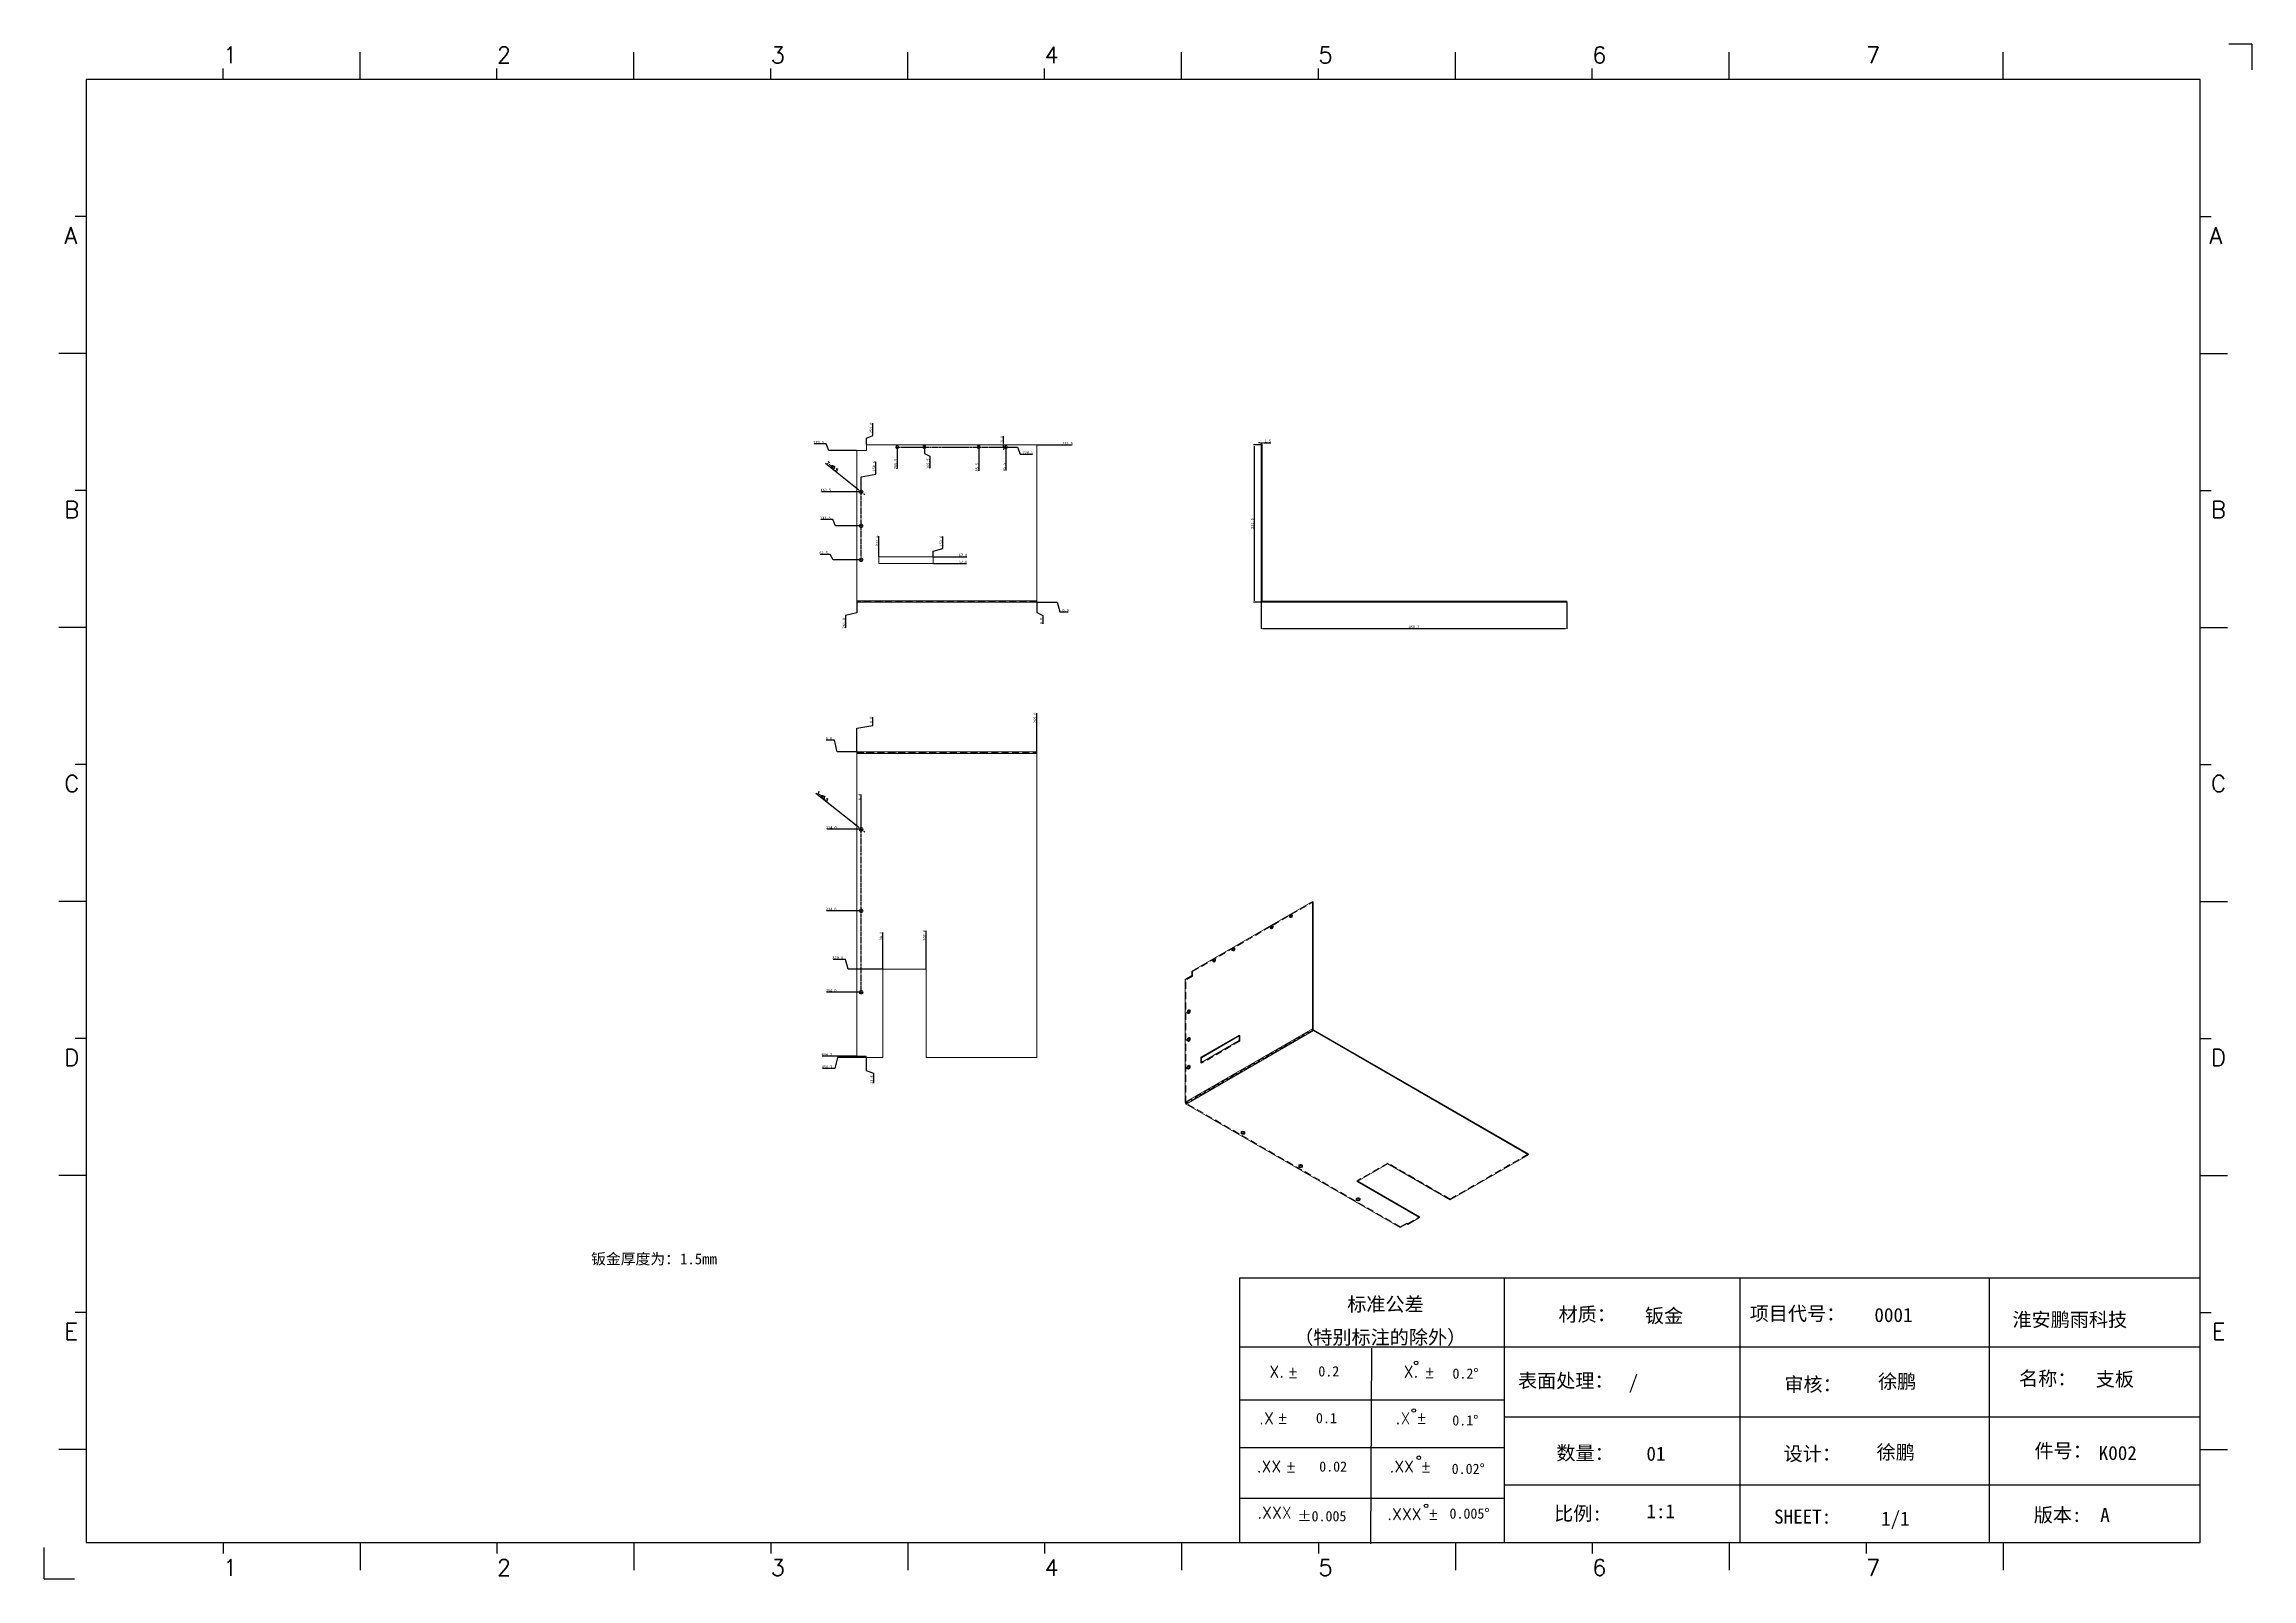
# Model space of a CAD drawing. Extents: x 83 to 30050, y -7164 to 695.
# Drawn here: x 4656 to 7908, y -6889 to -4629 of the extents above; entities that cross this region are included whole.
import ezdxf
from ezdxf.enums import TextEntityAlignment as Align

# ---------------------------------------------------------------- set-up
doc = ezdxf.new("R2010")
doc.units = 0
doc.header["$LTSCALE"] = 8
doc.header["$MEASUREMENT"] = 0
doc.header["$PDSIZE"] = 5
doc.linetypes.add('CENTER', pattern=[2, 1.25, -0.25, 0.25, -0.25])
doc.linetypes.add('HIDDEN', pattern=[1.905, 1.27, -0.635])
doc.layers.get('0').update_dxf_attribs({"linetype": 'CONTINUOUS'})
doc.layers.get('Defpoints').update_dxf_attribs({"linetype": 'CONTINUOUS'})
doc.layers.add('41', color=3, linetype='CONTINUOUS')
doc.layers.add('dim', color=82, linetype='CONTINUOUS', lineweight=9)
doc.styles.add('SIMPLEX', font='SIMPLEX')
doc.styles.get("Standard").update_dxf_attribs({"font": '', "height": 4})
doc.styles.get('Standard').set_extended_font_data('SimSun')
doc.dimstyles.new('ISO-25', dxfattribs={"dimtxt": 6, "dimasz": 2.5, "dimexe": 1.25, "dimexo": 0.625, "dimtad": 1, "dimdec": 1, "dimzin": 1, "dimdsep": 46, "dimtxsty": 'Standard', "dimcen": 2.5, "dimadec": 0, "dimazin": 0, "dimtm": 1e-09, "dimtfac": 1, "dimtdec": 1, "dimtmove": 0, "dimatfit": 3, "dimfxl": 1, "dimtolj": 1, "dimtzin": 0, "dimarcsym": 0})

msp = doc.modelspace()

# ---------------------------------------------------------------- texts
at = {"layer": '41', "linetype": 'Continuous', "insert": (5461.55, -6410.085), "char_height": 16, "width": 209.93698, "attachment_point": 1}
msp.add_mtext('钣金厚度为：1.5mm', dxfattribs=at)

# ---------------------------------------------------------------- blocks, each defined once
blk = doc.blocks.new('A$C0BB32EA6')
at = {"layer": '41'}
for p, q in [((90.21, 427.84), (90.21, 435.66)), ((168.4, 427.84), (168.4, 435.66)), ((168.4, 427.84), (168.4, 435.66)), ((168.4, 427.84), (168.4, 435.66)), ((246.58, 427.84), (246.58, 435.66)), ((246.58, 427.84), (246.58, 435.66)), ((324.77, 427.84), (324.77, 435.66)), ((402.96, 427.84), (402.96, 435.66)), ((481.15, 427.84), (481.15, 435.66)), ((559.34, 427.84), (559.34, 435.66)), ((51.11, 427.84), (51.11, 430.97)), ((129.3, 427.84), (129.3, 430.97)), ((129.3, 427.84), (129.3, 430.97)), ((129.3, 427.84), (129.3, 430.97)), ((207.49, 427.84), (207.49, 430.97)), ((207.49, 427.84), (207.49, 430.97)), ((285.68, 427.84), (285.68, 430.97)), ((363.87, 427.84), (363.87, 430.97)), ((442.06, 427.84), (442.06, 430.97)), ((615.63, 427.84), (12.02, 427.84)), ((12.02, 427.84), (12.02, 10.32)), ((615.63, 10.32), (615.63, 427.84)), ((12.02, 388.75), (8.89, 388.75)), ((615.63, 388.75), (618.76, 388.75)), ((12.02, 349.66), (4.2, 349.66)), ((615.63, 349.66), (623.45, 349.66)), ((12.02, 310.56), (8.89, 310.56)), ((615.63, 310.56), (618.76, 310.56)), ((12.02, 271.47), (4.2, 271.47)), ((615.63, 271.47), (623.45, 271.47)), ((12.02, 232.37), (8.89, 232.37)), ((615.63, 232.37), (618.76, 232.37)), ((12.02, 193.28), (4.2, 193.28)), ((615.63, 193.28), (623.45, 193.28)), ((12.02, 154.18), (8.89, 154.18)), ((615.63, 154.18), (618.76, 154.18)), ((12.02, 115.09), (4.2, 115.09)), ((615.63, 115.09), (623.45, 115.09)), ((341.34, 85.85), (615.63, 85.85)), ((341.34, 85.85), (341.34, 10.32)), ((416.87, 85.85), (416.87, 10.32)), ((484.16, 85.85), (484.16, 10.32)), ((555.4, 85.7), (555.4, 10.17)), ((12.02, 76), (8.89, 76)), ((615.63, 76), (618.76, 76)), ((615.63, 66.14), (341.34, 66.14)), ((378.86, 10.02), (379.1, 65.84)), ((341.34, 51.12), (416.87, 51.12)), ((615.63, 46.17), (416.87, 46.17)), ((12.02, 36.9), (4.2, 36.9)), ((341.34, 37.5), (401.12, 37.5)), ((341.34, 37.5), (416.87, 37.5)), ((615.63, 36.9), (623.45, 36.9)), ((615.63, 26.74), (416.87, 26.74)), ((341.34, 23.05), (401.87, 23.05)), ((341.34, 23.05), (401.87, 23.05)), ((341.34, 23.05), (401.87, 23.05)), ((341.34, 23.05), (401.87, 23.05)), ((341.34, 23.05), (401.87, 23.05)), ((341.34, 23.05), (416.87, 23.05)), ((12.02, 10.32), (615.63, 10.32)), ((51.11, 10.32), (51.11, 7.19)), ((90.21, 10.32), (90.21, 2.5)), ((129.3, 10.32), (129.3, 7.19)), ((168.4, 10.32), (168.4, 2.5)), ((207.49, 10.32), (207.49, 7.19)), ((246.58, 10.32), (246.58, 2.5)), ((285.68, 10.32), (285.68, 7.19)), ((324.77, 10.32), (324.77, 2.5)), ((326.34, 10.32), (401.87, 10.32)), ((363.87, 10.32), (363.87, 7.19)), ((402.96, 10.32), (402.96, 2.5)), ((442.06, 10.32), (442.06, 7.19)), ((481.15, 10.32), (481.15, 2.5)), ((520.24, 10.32), (520.24, 7.19)), ((559.34, 10.32), (559.34, 2.5))]:
    blk.add_line(p, q, dxfattribs=at)
at = {"layer": '41', "linetype": 'Continuous'}
for p, q in [((630.37, 437.94), (623.79, 437.94)), ((630.37, 437.94), (630.37, 430.59)), ((0, 0), (0, 8.98)), ((0, 0), (8.64, 0))]:
    blk.add_line(p, q, dxfattribs=at)
at = {"layer": '41'}
for centre in [(391.73, 61.61), (391.07, 48.04), (392.49, 34.54), (394.6, 20.83)]:
    blk.add_circle(centre, 0.516, dxfattribs=at)
at = {"layer": '41', "style": 'SIMPLEX'}
for s, height, p in [('1', 4.69, (51.11, 432.54)), ('2', 4.69, (129.3, 432.54)), ('3', 4.69, (207.49, 432.54)), ('4', 4.69, (285.68, 432.54)), ('5', 4.69, (363.87, 432.54)), ('6', 4.69, (442.06, 432.54)), ('7', 4.69, (520.24, 432.54)), ('A', 4.75, (5.76, 380.93)), ('A', 4.75, (618.27, 380.93)), ('B', 4.75, (5.76, 302.74)), ('B', 4.75, (618.72, 302.74)), ('C', 4.75, (5.76, 224.55)), ('C', 4.75, (618.72, 224.55)), ('D', 4.75, (5.76, 146.37)), ('D', 4.75, (618.72, 146.37)), ('E', 4.75, (5.76, 68.18)), ('E', 4.75, (618.95, 68.18)), ('X.', 3.284, (349.84, 57.49)), ('%%p', 3.284, (355.04, 57.36)), ('X.', 3.284, (388.21, 57.49)), ('%%p', 3.284, (394.07, 57.36)), ('.X', 3.284, (346.89, 44.16)), ('%%p', 3.284, (352.09, 44.33)), ('.X', 3.284, (385.9, 44.16)), ('%%p', 3.284, (391.76, 44.33)), ('.XX', 3.284, (346.2, 30.42)), ('%%p', 3.284, (354.44, 30.46)), ('.XX', 3.284, (384.11, 30.42)), ('%%p', 3.284, (393.01, 30.46)), ('.XXX', 3.284, (383.48, 16.83)), ('%%p', 3.284, (395.11, 16.95)), ('1', 4.69, (51.11, 0.87)), ('2', 4.69, (129.3, 0.87)), ('3', 4.69, (207.49, 0.87)), ('4', 4.69, (285.68, 0.87)), ('5', 4.69, (363.87, 0.87)), ('6', 4.69, (442.06, 0.87)), ('7', 4.69, (520.24, 0.87))]:
    blk.add_text(s, height=height, dxfattribs=at).set_placement(p)
at = {"layer": '41', "linetype": 'Continuous'}
for s, p in [('标准公差', (372.08, 76.36)), ('材质：', (432.42, 73.5)), ('项目代号：', (486.99, 73.71)), ('淮安鹏雨科技', (562.04, 71.96)), ('（特别标注的除外）', (356.94, 66.94)), ('表面处理：', (420.83, 54.55)), ('审核：', (496.9, 53.5)), ('名称：', (563.9, 55.18)), ('数量：', (431.79, 33.91)), ('设计：', (496.69, 33.7)), ('件号：', (568.32, 34.55)), ('比例:', (431.16, 16.65)), ('SHEET:', (493.95, 15.75)), ('1/1', (524.5, 15.18)), ('版本:', (568.11, 16.23))]:
    blk.add_text(s, height=4, dxfattribs=at).set_placement(p)
at = {"layer": '41'}
for s, p in [('0.2', (363.82, 57.75)), ('0.2%%D', (402.12, 57.11)), ('0.1', (363.14, 44.41)), ('0.1%%D', (402.07, 43.76)), ('0.02', (364.07, 30.58)), ('0.02%%D', (401.9, 29.93)), ('0.005%%D', (401.27, 17.16))]:
    blk.add_text(s, height=2.929, dxfattribs=at).set_placement(p)
at = {"layer": '41', "style": 'SIMPLEX'}
blk.add_text('.XXX', height=3.284, dxfattribs=at).set_placement((351.31, 18.87), align=Align.MIDDLE_CENTER)
at = {"layer": '41'}
blk.add_text('%%P0.005', height=2.929, dxfattribs=at).set_placement((364.87, 17.89), align=Align.MIDDLE_CENTER)
at = {"layer": '41', "linetype": 'Continuous'}
for tag, p in [('材质', (457.07, 73.08)), ('代号', (522.6, 73.29)), ('表面处理', (452.44, 54.13)), ('审核', (523.65, 54.34)), ('名称', (585.81, 54.97)), ('数量', (457.5, 33.7)), ('设计', (523.23, 34.13)), ('件号', (586.65, 33.91)), ('比例', (457.5, 17.28)), ('版本', (587.08, 16.23))]:
    blk.add_attdef(tag, p, '', height=4, dxfattribs=at)
blk = doc.blocks.new('*D1442')
at = {"layer": 'Defpoints', "color": 0}
for p in [(6069.2, -5219.6), (6069.2, -5219.6), (6072.6, -5222.6)]:
    blk.add_point(p, dxfattribs=at)
at = {"layer": 'dim', "color": 0, "lineweight": -2}
for p, q in [((6072.1, -5222.6), (6068.7, -5222.6)), ((6069.2, -5217.6), (6069.2, -5206.7)), ((6069.2, -5222.6), (6069.2, -5219.6)), ((6069.2, -5224.6), (6069.2, -5226.6))]:
    blk.add_line(p, q, dxfattribs=at)
at = {"layer": 'dim', "color": 0}
for points in [[(6068.9, -5217.6), (6069.5, -5217.6), (6069.2, -5219.6)], [(6068.9, -5224.6), (6069.5, -5224.6), (6069.2, -5222.6)]]:
    blk.add_solid(points, dxfattribs=at)
at = {"layer": 'dim', "color": 0, "insert": (6066.7, -5211.2), "char_height": 4, "attachment_point": 5, "rotation": 90}
blk.add_mtext('\\A1;3.0', dxfattribs=at)
blk = doc.blocks.new('*D1446')
at = {"layer": 'Defpoints', "color": 0}
for p in [(6118.1, -5451.1), (6118.1, -5451.1), (6156.1, -5465.5)]:
    blk.add_point(p, dxfattribs=at)
at = {"layer": 'dim', "color": 0, "lineweight": -2}
for p, q in [((6118.6, -5451.1), (6148.1, -5451.1)), ((6148.1, -5451.1), (6152.1, -5465.5)), ((6152.1, -5465.5), (6164.6, -5465.5))]:
    blk.add_line(p, q, dxfattribs=at)
at = {"layer": 'dim', "color": 0, "insert": (6160.6, -5463), "char_height": 4, "attachment_point": 5}
blk.add_mtext('\\A1;0.0', dxfattribs=at)
blk = doc.blocks.new('*D1447')
at = {"layer": 'Defpoints', "color": 0}
for p in [(5965.5, -5394.2), (6003.6, -5394.2), (6118.1, -5451.1)]:
    blk.add_point(p, dxfattribs=at)
at = {"layer": 'dim', "color": 0, "lineweight": -2}
blk.add_line((5966, -5394.2), (6014.8, -5394.2), dxfattribs=at)
at = {"layer": 'dim', "color": 0, "insert": (6009.5, -5391.7), "char_height": 4, "attachment_point": 5}
blk.add_mtext('\\A1;57.0', dxfattribs=at)
blk = doc.blocks.new('*D1448')
at = {"layer": 'Defpoints', "color": 0}
for p in [(5965.5, -5384.2), (6003.6, -5384.2), (6118.1, -5451.1)]:
    blk.add_point(p, dxfattribs=at)
at = {"layer": 'dim', "color": 0, "lineweight": -2}
blk.add_line((5966, -5384.2), (6014.9, -5384.2), dxfattribs=at)
at = {"layer": 'dim', "color": 0, "insert": (6009.5, -5381.7), "char_height": 4, "attachment_point": 5}
blk.add_mtext('\\A1;67.0', dxfattribs=at)
blk = doc.blocks.new('*D1449')
at = {"layer": 'Defpoints', "color": 0}
for p in [(5810, -5380.8), (5859.5, -5388.6), (6118.1, -5451.1)]:
    blk.add_point(p, dxfattribs=at)
at = {"layer": 'dim', "color": 0, "lineweight": -2}
for p, q in [((5814, -5380.8), (5798.8, -5380.8)), ((5818, -5388.6), (5814, -5380.8)), ((5859, -5388.6), (5818, -5388.6))]:
    blk.add_line(p, q, dxfattribs=at)
at = {"layer": 'dim', "color": 0, "insert": (5804.1, -5378.3), "char_height": 4, "attachment_point": 5}
blk.add_mtext('\\A1;62.5', dxfattribs=at)
blk = doc.blocks.new('*D1450')
at = {"layer": 'Defpoints', "color": 0}
for p in [(5813.8, -5329.4), (5859.5, -5338.6), (6118.1, -5451.1)]:
    blk.add_point(p, dxfattribs=at)
at = {"layer": 'dim', "color": 0, "lineweight": -2}
for p, q in [((5817.8, -5329.4), (5800.1, -5329.4)), ((5821.8, -5338.6), (5817.8, -5329.4)), ((5859, -5338.6), (5821.8, -5338.6))]:
    blk.add_line(p, q, dxfattribs=at)
at = {"layer": 'dim', "color": 0, "insert": (5806.7, -5326.9), "char_height": 4, "attachment_point": 5}
blk.add_mtext('\\A1;112.5', dxfattribs=at)
blk = doc.blocks.new('*D1451')
at = {"layer": 'Defpoints', "color": 0}
for p in [(5814.5, -5288.5), (5859.5, -5288.6), (6118.1, -5451.1)]:
    blk.add_point(p, dxfattribs=at)
at = {"layer": 'dim', "color": 0, "lineweight": -2}
for p, q in [((5818.5, -5288.5), (5800.8, -5288.5)), ((5822.5, -5288.6), (5818.5, -5288.5)), ((5859, -5288.6), (5822.5, -5288.6))]:
    blk.add_line(p, q, dxfattribs=at)
at = {"layer": 'dim', "color": 0, "insert": (5807.4, -5286), "char_height": 4, "attachment_point": 5}
blk.add_mtext('\\A1;162.5', dxfattribs=at)
blk = doc.blocks.new('*D1452')
at = {"layer": 'Defpoints', "color": 0}
for p in [(6072.6, -5222.6), (6097.8, -5233.2), (6118.1, -5451.1)]:
    blk.add_point(p, dxfattribs=at)
at = {"layer": 'dim', "color": 0, "lineweight": -2}
for p, q in [((6073.1, -5222.6), (6089.8, -5222.6)), ((6089.8, -5222.6), (6093.8, -5233.2)), ((6093.8, -5233.2), (6111.9, -5233.2))]:
    blk.add_line(p, q, dxfattribs=at)
at = {"layer": 'dim', "color": 0, "insert": (6105.1, -5230.7), "char_height": 4, "attachment_point": 5}
blk.add_mtext('\\A1;228.5', dxfattribs=at)
blk = doc.blocks.new('*D1453')
at = {"layer": 'Defpoints', "color": 0}
for p in [(6118.1, -5219.6), (6156.1, -5219.6), (6118.1, -5451.1)]:
    blk.add_point(p, dxfattribs=at)
at = {"layer": 'dim', "color": 0, "lineweight": -2}
blk.add_line((6118.6, -5219.6), (6170.2, -5219.6), dxfattribs=at)
at = {"layer": 'dim', "color": 0, "insert": (6163.4, -5217.1), "char_height": 4, "attachment_point": 5}
blk.add_mtext('\\A1;231.5', dxfattribs=at)
blk = doc.blocks.new('*D1454')
at = {"layer": 'Defpoints', "color": 0}
for p in [(5804, -5218.1), (5853.1, -5227.6), (6118.1, -5451.1)]:
    blk.add_point(p, dxfattribs=at)
at = {"layer": 'dim', "color": 0, "lineweight": -2}
for p, q in [((5808, -5218.1), (5790, -5218.1)), ((5812, -5227.6), (5808, -5218.1)), ((5852.6, -5227.6), (5812, -5227.6))]:
    blk.add_line(p, q, dxfattribs=at)
at = {"layer": 'dim', "color": 0, "insert": (5796.8, -5215.6), "char_height": 4, "attachment_point": 5}
blk.add_mtext('\\A1;223.5', dxfattribs=at)
blk = doc.blocks.new('*D1455')
at = {"layer": 'Defpoints', "color": 0}
for p in [(6118.1, -5451.1), (6118.1, -5451.1), (6127.2, -5474.5)]:
    blk.add_point(p, dxfattribs=at)
at = {"layer": 'dim', "color": 0, "lineweight": -2}
for p, q in [((6118.1, -5451.6), (6118.1, -5466.5)), ((6118.1, -5466.5), (6127.2, -5470.5)), ((6127.2, -5470.5), (6127.2, -5483))]:
    blk.add_line(p, q, dxfattribs=at)
at = {"layer": 'dim', "color": 0, "insert": (6124.7, -5479), "char_height": 4, "attachment_point": 5, "rotation": 90}
blk.add_mtext('\\A1;0.0', dxfattribs=at)
blk = doc.blocks.new('*D1456')
at = {"layer": 'Defpoints', "color": 0}
for p in [(6072.6, -5222.6), (6072.6, -5246), (6118.1, -5451.1)]:
    blk.add_point(p, dxfattribs=at)
at = {"layer": 'dim', "color": 0, "lineweight": -2}
blk.add_line((6072.6, -5223.1), (6072.6, -5257.4), dxfattribs=at)
at = {"layer": 'dim', "color": 0, "insert": (6070.1, -5251.9), "char_height": 4, "attachment_point": 5, "rotation": 90}
blk.add_mtext('\\A1;45.5', dxfattribs=at)
blk = doc.blocks.new('*D1457')
at = {"layer": 'Defpoints', "color": 0}
for p in [(6032.6, -5223.1), (6032.6, -5246.5), (6118.1, -5451.1)]:
    blk.add_point(p, dxfattribs=at)
at = {"layer": 'dim', "color": 0, "lineweight": -2}
blk.add_line((6032.6, -5223.6), (6032.6, -5257.8), dxfattribs=at)
at = {"layer": 'dim', "color": 0, "insert": (6030.1, -5252.4), "char_height": 4, "attachment_point": 5, "rotation": 90}
blk.add_mtext('\\A1;85.5', dxfattribs=at)
blk = doc.blocks.new('*D1458')
at = {"layer": 'Defpoints', "color": 0}
for p in [(5952.6, -5222.6), (5960.4, -5240.2), (6118.1, -5451.1)]:
    blk.add_point(p, dxfattribs=at)
at = {"layer": 'dim', "color": 0, "lineweight": -2}
for p, q in [((5952.6, -5223.1), (5952.6, -5232.2)), ((5952.6, -5232.2), (5960.4, -5236.2)), ((5960.4, -5236.2), (5960.4, -5253.9))]:
    blk.add_line(p, q, dxfattribs=at)
at = {"layer": 'dim', "color": 0, "insert": (5957.9, -5247.3), "char_height": 4, "attachment_point": 5, "rotation": 90}
blk.add_mtext('\\A1;165.5', dxfattribs=at)
blk = doc.blocks.new('*D1459')
at = {"layer": 'Defpoints', "color": 0}
for p in [(5912.6, -5222.6), (5912.6, -5240.2), (6118.1, -5451.1)]:
    blk.add_point(p, dxfattribs=at)
at = {"layer": 'dim', "color": 0, "lineweight": -2}
blk.add_line((5912.6, -5223.1), (5912.6, -5254.2), dxfattribs=at)
at = {"layer": 'dim', "color": 0, "insert": (5910.1, -5247.5), "char_height": 4, "attachment_point": 5, "rotation": 90}
blk.add_mtext('\\A1;205.5', dxfattribs=at)
blk = doc.blocks.new('*D1460')
at = {"layer": 'Defpoints', "color": 0}
for p in [(5876.6, -5201.7), (5867.1, -5219.6), (6118.1, -5451.1)]:
    blk.add_point(p, dxfattribs=at)
at = {"layer": 'dim', "color": 0, "lineweight": -2}
for p, q in [((5876.6, -5205.7), (5876.6, -5187.6)), ((5867.1, -5209.7), (5876.6, -5205.7)), ((5867.1, -5219.1), (5867.1, -5209.7))]:
    blk.add_line(p, q, dxfattribs=at)
at = {"layer": 'dim', "color": 0, "insert": (5874.1, -5194.4), "char_height": 4, "attachment_point": 5, "rotation": 90}
blk.add_mtext('\\A1;251.0', dxfattribs=at)
blk = doc.blocks.new('*D1461')
at = {"layer": 'Defpoints', "color": 0}
for p in [(5853.1, -5451.1), (6118.1, -5451.1), (5836.4, -5474.7)]:
    blk.add_point(p, dxfattribs=at)
at = {"layer": 'dim', "color": 0, "lineweight": -2}
for p, q in [((5853.1, -5451.6), (5853.1, -5466.7)), ((5853.1, -5466.7), (5836.4, -5470.7)), ((5836.4, -5470.7), (5836.4, -5488.8))]:
    blk.add_line(p, q, dxfattribs=at)
at = {"layer": 'dim', "color": 0, "insert": (5833.9, -5482), "char_height": 4, "attachment_point": 5, "rotation": 90}
blk.add_mtext('\\A1;265.0', dxfattribs=at)
blk = doc.blocks.new('*D1462')
at = {"layer": 'Defpoints', "color": 0}
for p in [(5881, -5258.4), (5859.5, -5288.6), (6118.1, -5451.1)]:
    blk.add_point(p, dxfattribs=at)
at = {"layer": 'dim', "color": 0, "lineweight": -2}
for p, q in [((5859.5, -5266.4), (5881, -5262.4)), ((5859.5, -5288.1), (5859.5, -5266.4)), ((5881, -5262.4), (5881, -5244.3))]:
    blk.add_line(p, q, dxfattribs=at)
at = {"layer": 'dim', "color": 0, "insert": (5878.5, -5251.1), "char_height": 4, "attachment_point": 5, "rotation": 90}
blk.add_mtext('\\A1;258.6', dxfattribs=at)
blk = doc.blocks.new('*D1463')
at = {"layer": 'Defpoints', "color": 0}
for p in [(5965.5, -5384.2), (5979.6, -5368.1), (6118.1, -5451.1)]:
    blk.add_point(p, dxfattribs=at)
at = {"layer": 'dim', "color": 0, "lineweight": -2}
for p, q in [((5979.6, -5372.1), (5979.6, -5354.3)), ((5965.5, -5376.1), (5979.6, -5372.1)), ((5965.5, -5383.7), (5965.5, -5376.1))]:
    blk.add_line(p, q, dxfattribs=at)
at = {"layer": 'dim', "color": 0, "insert": (5977.1, -5360.9), "char_height": 4, "attachment_point": 5, "rotation": 90}
blk.add_mtext('\\A1;152.6', dxfattribs=at)
blk = doc.blocks.new('*D1464')
at = {"layer": 'Defpoints', "color": 0}
for p in [(5885.5, -5368.1), (5885.5, -5384.2), (6118.1, -5451.1)]:
    blk.add_point(p, dxfattribs=at)
at = {"layer": 'dim', "color": 0, "lineweight": -2}
blk.add_line((5885.5, -5383.7), (5885.5, -5353.9), dxfattribs=at)
at = {"layer": 'dim', "color": 0, "insert": (5883, -5360.8), "char_height": 4, "attachment_point": 5, "rotation": 90}
blk.add_mtext('\\A1;232.6', dxfattribs=at)
blk = doc.blocks.new('*D1465')
at = {"layer": 'Defpoints', "color": 0}
for p in [(5857.3, -5286.9), (5861.6, -5290.3)]:
    blk.add_point(p, dxfattribs=at)
at = {"layer": 'dim', "color": 0, "lineweight": -2}
for p, q in [((5807.1, -5246.6), (5855.8, -5285.6)), ((5861.6, -5290.3), (5857.3, -5286.9)), ((5863.2, -5291.6), (5864.7, -5292.8))]:
    blk.add_line(p, q, dxfattribs=at)
at = {"layer": 'dim', "color": 0}
for points in [[(5856, -5285.4), (5855.6, -5285.9), (5857.3, -5286.9)], [(5863.4, -5291.3), (5863, -5291.8), (5861.6, -5290.3)]]:
    blk.add_solid(points, dxfattribs=at)
at = {"layer": 'dim', "color": 0, "insert": (5816.8, -5251.2), "char_height": 4, "attachment_point": 5, "rotation": 321.2875}
blk.add_mtext('\\A1;{\\Ftxt,bigfont|c134;7-∅5.5}', dxfattribs=at)
blk = doc.blocks.new('*D1466')
at = {"layer": 'Defpoints', "color": 0}
for p in [(6448.8, -5219.6), (6438.2, -5451.1), (6451, -5451.1)]:
    blk.add_point(p, dxfattribs=at)
at = {"layer": 'dim', "color": 0, "lineweight": -2}
for p, q in [((6448.3, -5219.6), (6437.7, -5219.6)), ((6438.2, -5221.6), (6438.2, -5449.1)), ((6450.5, -5451.1), (6437.7, -5451.1))]:
    blk.add_line(p, q, dxfattribs=at)
at = {"layer": 'dim', "color": 0}
for points in [[(6437.9, -5221.6), (6438.5, -5221.6), (6438.2, -5219.6)], [(6437.9, -5449.1), (6438.5, -5449.1), (6438.2, -5451.1)]]:
    blk.add_solid(points, dxfattribs=at)
at = {"layer": 'dim', "color": 0, "insert": (6435.7, -5335.4), "char_height": 4, "attachment_point": 5, "rotation": 90}
blk.add_mtext('\\A1;231.5', dxfattribs=at)
blk = doc.blocks.new('*D1467')
at = {"layer": 'Defpoints', "color": 0}
for p in [(6448.8, -5448.9), (6898.9, -5451.1), (6898.9, -5490)]:
    blk.add_point(p, dxfattribs=at)
at = {"layer": 'dim', "color": 0, "lineweight": -2}
for p, q in [((6448.8, -5449.4), (6448.8, -5490.5)), ((6898.9, -5451.6), (6898.9, -5490.5)), ((6450.8, -5490), (6896.9, -5490))]:
    blk.add_line(p, q, dxfattribs=at)
at = {"layer": 'dim', "color": 0}
for points in [[(6450.8, -5489.6), (6450.8, -5490.3), (6448.8, -5490)], [(6896.9, -5489.6), (6896.9, -5490.3), (6898.9, -5490)]]:
    blk.add_solid(points, dxfattribs=at)
at = {"layer": 'dim', "color": 0, "insert": (6673.9, -5487.5), "char_height": 4, "attachment_point": 5}
blk.add_mtext('\\A1;450.2', dxfattribs=at)
blk = doc.blocks.new('*D1468')
at = {"layer": 'Defpoints', "color": 0}
for p in [(5816.2, -5654.1), (5853.1, -5671.5), (5853.1, -5671.5)]:
    blk.add_point(p, dxfattribs=at)
at = {"layer": 'dim', "color": 0, "lineweight": -2}
for p, q in [((5820.2, -5654.1), (5807.7, -5654.1)), ((5824.2, -5671.5), (5820.2, -5654.1)), ((5852.6, -5671.5), (5824.2, -5671.5))]:
    blk.add_line(p, q, dxfattribs=at)
at = {"layer": 'dim', "color": 0, "insert": (5811.7, -5651.6), "char_height": 4, "attachment_point": 5}
blk.add_mtext('\\A1;0.0', dxfattribs=at)
blk = doc.blocks.new('*D1469')
at = {"layer": 'Defpoints', "color": 0}
for p in [(5853.1, -5671.5), (5822.6, -5785.5), (5859.5, -5785.5)]:
    blk.add_point(p, dxfattribs=at)
at = {"layer": 'dim', "color": 0, "lineweight": -2}
blk.add_line((5859, -5785.5), (5808.8, -5785.5), dxfattribs=at)
at = {"layer": 'dim', "color": 0, "insert": (5815.4, -5783), "char_height": 4, "attachment_point": 5}
blk.add_mtext('\\A1;114.0', dxfattribs=at)
blk = doc.blocks.new('*D1470')
at = {"layer": 'Defpoints', "color": 0}
for p in [(5853.1, -5671.5), (5822.6, -5905.5), (5859.5, -5905.5)]:
    blk.add_point(p, dxfattribs=at)
at = {"layer": 'dim', "color": 0, "lineweight": -2}
blk.add_line((5859, -5905.5), (5808.4, -5905.5), dxfattribs=at)
at = {"layer": 'dim', "color": 0, "insert": (5815.3, -5903), "char_height": 4, "attachment_point": 5}
blk.add_mtext('\\A1;234.0', dxfattribs=at)
blk = doc.blocks.new('*D1471')
at = {"layer": 'Defpoints', "color": 0}
for p in [(5853.1, -5671.5), (5822.6, -6025.5), (5859.5, -6025.5)]:
    blk.add_point(p, dxfattribs=at)
at = {"layer": 'dim', "color": 0, "lineweight": -2}
blk.add_line((5859, -6025.5), (5808.5, -6025.5), dxfattribs=at)
at = {"layer": 'dim', "color": 0, "insert": (5815.3, -6023), "char_height": 4, "attachment_point": 5}
blk.add_mtext('\\A1;354.0', dxfattribs=at)
blk = doc.blocks.new('*D1472')
at = {"layer": 'Defpoints', "color": 0}
for p in [(5853.1, -5671.5), (5832.2, -5977), (5891.3, -5991.5)]:
    blk.add_point(p, dxfattribs=at)
at = {"layer": 'dim', "color": 0, "lineweight": -2}
for p, q in [((5836.2, -5977), (5818.1, -5977)), ((5840.2, -5991.5), (5836.2, -5977)), ((5890.8, -5991.5), (5840.2, -5991.5))]:
    blk.add_line(p, q, dxfattribs=at)
at = {"layer": 'dim', "color": 0, "insert": (5824.9, -5974.5), "char_height": 4, "attachment_point": 5}
blk.add_mtext('\\A1;320.0', dxfattribs=at)
blk = doc.blocks.new('*D1473')
at = {"layer": 'Defpoints', "color": 0}
for p in [(5853.1, -5671.5), (5816.2, -6119.7), (5853.1, -6119.7)]:
    blk.add_point(p, dxfattribs=at)
at = {"layer": 'dim', "color": 0, "lineweight": -2}
blk.add_line((5852.6, -6119.7), (5802, -6119.7), dxfattribs=at)
at = {"layer": 'dim', "color": 0, "insert": (5808.9, -6117.2), "char_height": 4, "attachment_point": 5}
blk.add_mtext('\\A1;448.2', dxfattribs=at)
blk = doc.blocks.new('*D1474')
at = {"layer": 'Defpoints', "color": 0}
for p in [(5853.1, -5671.5), (5816.6, -6137.6), (5866.6, -6121.7)]:
    blk.add_point(p, dxfattribs=at)
at = {"layer": 'dim', "color": 0, "lineweight": -2}
for p, q in [((5820.6, -6137.6), (5802.4, -6137.6)), ((5824.6, -6121.7), (5820.6, -6137.6)), ((5866.1, -6121.7), (5824.6, -6121.7))]:
    blk.add_line(p, q, dxfattribs=at)
at = {"layer": 'dim', "color": 0, "insert": (5809.3, -6135.1), "char_height": 4, "attachment_point": 5}
blk.add_mtext('\\A1;450.2', dxfattribs=at)
blk = doc.blocks.new('*D1475')
at = {"layer": 'Defpoints', "color": 0}
for p in [(5876.5, -5628.7), (5853.1, -5671.5), (5853.1, -5671.5)]:
    blk.add_point(p, dxfattribs=at)
at = {"layer": 'dim', "color": 0, "lineweight": -2}
for p, q in [((5876.5, -5632.7), (5876.5, -5620.2)), ((5853.1, -5636.7), (5876.5, -5632.7)), ((5853.1, -5671), (5853.1, -5636.7))]:
    blk.add_line(p, q, dxfattribs=at)
at = {"layer": 'dim', "color": 0, "insert": (5874, -5624.2), "char_height": 4, "attachment_point": 5, "rotation": 90}
blk.add_mtext('\\A1;0.0', dxfattribs=at)
blk = doc.blocks.new('*D1476')
at = {"layer": 'Defpoints', "color": 0}
for p in [(5853.1, -5671.5), (5859.5, -5742.7), (5859.5, -5785.5)]:
    blk.add_point(p, dxfattribs=at)
at = {"layer": 'dim', "color": 0, "lineweight": -2}
blk.add_line((5859.5, -5785), (5859.5, -5734.1), dxfattribs=at)
at = {"layer": 'dim', "color": 0, "insert": (5857, -5738.2), "char_height": 4, "attachment_point": 5, "rotation": 90}
blk.add_mtext('\\A1;6.4', dxfattribs=at)
blk = doc.blocks.new('*D1477')
at = {"layer": 'Defpoints', "color": 0}
for p in [(5853.1, -5671.5), (5866.6, -6121.7), (5877.4, -6148.5)]:
    blk.add_point(p, dxfattribs=at)
at = {"layer": 'dim', "color": 0, "lineweight": -2}
for p, q in [((5866.6, -6122.2), (5866.6, -6140.5)), ((5866.6, -6140.5), (5877.4, -6144.5)), ((5877.4, -6144.5), (5877.4, -6159.4))]:
    blk.add_line(p, q, dxfattribs=at)
at = {"layer": 'dim', "color": 0, "insert": (5874.9, -6154.2), "char_height": 4, "attachment_point": 5, "rotation": 90}
blk.add_mtext('\\A1;13.5', dxfattribs=at)
blk = doc.blocks.new('*D1478')
at = {"layer": 'Defpoints', "color": 0}
for p in [(5853.1, -5671.5), (5891.3, -5948.7), (5891.3, -5991.5)]:
    blk.add_point(p, dxfattribs=at)
at = {"layer": 'dim', "color": 0, "lineweight": -2}
blk.add_line((5891.3, -5991), (5891.3, -5937.5), dxfattribs=at)
at = {"layer": 'dim', "color": 0, "insert": (5888.8, -5942.9), "char_height": 4, "attachment_point": 5, "rotation": 90}
blk.add_mtext('\\A1;38.2', dxfattribs=at)
blk = doc.blocks.new('*D1479')
at = {"layer": 'Defpoints', "color": 0}
for p in [(5853.1, -5671.5), (5955.1, -5948.7), (5955.1, -5991.5)]:
    blk.add_point(p, dxfattribs=at)
at = {"layer": 'dim', "color": 0, "lineweight": -2}
blk.add_line((5955.1, -5991), (5955.1, -5934.9), dxfattribs=at)
at = {"layer": 'dim', "color": 0, "insert": (5952.6, -5941.6), "char_height": 4, "attachment_point": 5, "rotation": 90}
blk.add_mtext('\\A1;102.0', dxfattribs=at)
blk = doc.blocks.new('*D1480')
at = {"layer": 'Defpoints', "color": 0}
for p in [(6118.1, -5628.7), (5853.1, -5671.5), (6118.1, -5671.5)]:
    blk.add_point(p, dxfattribs=at)
at = {"layer": 'dim', "color": 0, "lineweight": -2}
blk.add_line((6118.1, -5671), (6118.1, -5614.6), dxfattribs=at)
at = {"layer": 'dim', "color": 0, "insert": (6115.6, -5621.4), "char_height": 4, "attachment_point": 5, "rotation": 90}
blk.add_mtext('\\A1;265.0', dxfattribs=at)
blk = doc.blocks.new('*D1481')
at = {"layer": 'Defpoints', "color": 0}
for p in [(5857.3, -5783.8), (5861.6, -5787.2)]:
    blk.add_point(p, dxfattribs=at)
at = {"layer": 'dim', "color": 0, "lineweight": -2}
for p, q in [((5792.5, -5732.5), (5855.8, -5782.5)), ((5861.6, -5787.2), (5857.3, -5783.8)), ((5863.2, -5788.4), (5864.8, -5789.7))]:
    blk.add_line(p, q, dxfattribs=at)
at = {"layer": 'dim', "color": 0}
for points in [[(5856, -5782.3), (5855.6, -5782.8), (5857.3, -5783.8)], [(5863.4, -5788.2), (5863, -5788.7), (5861.6, -5787.2)]]:
    blk.add_solid(points, dxfattribs=at)
at = {"layer": 'dim', "color": 0, "insert": (5802.3, -5737), "char_height": 4, "attachment_point": 5, "rotation": 321.6316}
blk.add_mtext('\\A1;{\\Ftxt,bigfont|c134;3-∅5.5}', dxfattribs=at)
blk = doc.blocks.new('*D1546')
at = {"layer": 'Defpoints', "color": 0}
for p in [(6448.8, -5219.6), (6450.3, -5216.3), (6450.3, -5219.6)]:
    blk.add_point(p, dxfattribs=at)
at = {"layer": 'dim', "color": 0, "lineweight": -2}
for p, q in [((6446.8, -5216.3), (6444.8, -5216.3)), ((6448.8, -5219.1), (6448.8, -5215.8)), ((6448.8, -5216.3), (6450.3, -5216.3)), ((6450.3, -5219.1), (6450.3, -5215.8)), ((6452.3, -5216.3), (6462.8, -5216.3))]:
    blk.add_line(p, q, dxfattribs=at)
at = {"layer": 'dim', "color": 0}
for points in [[(6446.8, -5216), (6446.8, -5216.7), (6448.8, -5216.3)], [(6452.3, -5216), (6452.3, -5216.7), (6450.3, -5216.3)]]:
    blk.add_solid(points, dxfattribs=at)
at = {"layer": 'dim', "color": 0, "insert": (6458.5, -5213.8), "char_height": 4, "attachment_point": 5}
blk.add_mtext('\\A1;1.5', dxfattribs=at)

# ---------------------------------------------------------------- dimensions: what is measured, and where the dimension line sits
at = {"layer": 'dim'}
for feature_location, offset, dtype, origin, picture, middle in [((5867.101, -5219.608), (9.49, 17.911), 1, (6118.101, -5451.108), '*D1460', (5874.091, -5194.375)), ((5853.101, -5227.608), (-49.059, 9.512), 0, (6118.101, -5451.108), '*D1454', (5796.753, -5215.597)), ((5912.601, -5222.608), (0, -17.561), 1, (6118.101, -5451.108), '*D1459', (5910.101, -5247.458)), ((5952.601, -5222.608), (7.821, -17.561), 1, (6118.101, -5451.108), '*D1458', (5957.922, -5247.28)), ((6032.601, -5223.108), (0, -23.421), 1, (6118.101, -5451.108), '*D1457', (6030.101, -5252.417)), ((6072.601, -5222.608), (0, -23.421), 1, (6118.101, -5451.108), '*D1456', (6070.101, -5251.94)), ((6072.601, -5222.608), (25.201, -10.639), 0, (6118.101, -5451.108), '*D1452', (6105.09, -5230.748)), ((6118.101, -5219.608), (38.045, 0), 0, (6118.101, -5451.108), '*D1453', (6163.434, -5217.108)), ((5859.482, -5288.608), (21.513, 30.197), 1, (6118.101, -5451.108), '*D1462', (5878.495, -5251.09)), ((5859.482, -5288.608), (-44.952, 0.111), 0, (6118.101, -5451.108), '*D1451', (5807.42, -5285.998)), ((5859.482, -5338.608), (-45.682, 9.23), 0, (6118.101, -5451.108), '*D1450', (5806.689, -5326.879)), ((5885.539, -5384.158), (0, 16.064), 1, (6118.101, -5451.108), '*D1464', (5883.04, -5360.771)), ((5965.539, -5384.158), (14.045, 16.064), 1, (6118.101, -5451.108), '*D1463', (5977.085, -5360.949)), ((5859.482, -5388.608), (-49.472, 7.764), 0, (6118.101, -5451.108), '*D1449', (5804.132, -5378.345)), ((5965.5395, -5384.1576), (38.0453, 0), 0, (6118.1005, -5451.1082), '*D1448', (6009.4956, -5381.6578)), ((5965.5395, -5394.1576), (38.0453, 0), 0, (6118.1005, -5451.1082), '*D1447', (6009.4623, -5391.6578)), ((5853.101, -5451.108), (-16.695, -23.596), 1, (6118.101, -5451.108), '*D1461', (5833.906, -5482.027)), ((6118.100533743, -5451.108215505), (38.045267314, -14.351566398), 0, (6118.100533743, -5451.108215505), '*D1446', (6160.634439945, -5462.960031904)), ((6118.100533743, -5451.108215505), (9.091142384, -23.420801969), 1, (6118.100533743, -5451.108215505), '*D1455', (6124.691926127, -5479.017656363)), ((6118.101, -5671.529), (0, 42.804), 1, (5853.101, -5671.529), '*D1480', (6115.601, -5621.403)), ((5853.100533743, -5671.528742737), (23.386922995, 42.803595717), 1, (5853.100533743, -5671.528742737), '*D1475', (5873.987706738, -5624.236508131)), ((5853.100533743, -5671.528742737), (-36.897704555, 17.38500188), 0, (5853.100533743, -5671.528742737), '*D1468', (5811.714190299, -5651.643990857)), ((5853.101, -6119.699), (-36.898, 0), 0, (5853.101, -5671.529), '*D1473', (5808.87, -6117.199)), ((5866.591, -6121.699), (-50.006, -15.896), 0, (5853.101, -5671.529), '*D1474', (5809.251, -6135.095)), ((5859.482, -5905.497), (-36.898, 0), 0, (5853.101, -5671.529), '*D1470', (5815.263, -5902.997)), ((5859.482, -6025.497), (-36.898, 0), 0, (5853.101, -5671.529), '*D1471', (5815.285, -6022.997)), ((5859.482, -5785.497), (-36.898, 0), 0, (5853.101, -5671.529), '*D1469', (5815.44, -5782.997)), ((5891.266, -5991.529), (-59.092, 14.519), 0, (5853.101, -5671.529), '*D1472', (5824.875, -5974.51)), ((5859.482, -5785.497), (0, 42.804), 1, (5853.101, -5671.529), '*D1476', (5856.982, -5738.16)), ((5866.591, -6121.699), (10.858, -26.823), 1, (5853.101, -5671.529), '*D1477', (5874.949, -6154.21)), ((5891.266, -5991.529), (0, 42.804), 1, (5853.101, -5671.529), '*D1478', (5888.766, -5942.881)), ((5955.101, -5991.529), (0, 42.804), 1, (5853.101, -5671.529), '*D1479', (5952.601, -5941.581))]:
    dim = msp.add_ordinate_dim(feature_location=feature_location, offset=offset, dtype=dtype, origin=origin, dimstyle='ISO-25', override={"dimtxt": 2.5, "dimasz": 2, "dimexe": 0.49975, "dimexo": 0.49975, "dimgap": 0.49975}, dxfattribs=at)
    dim.commit()
    dim.dimension.update_dxf_attribs({"geometry": picture, "text_midpoint": middle})
for base, p1, p2, picture, middle in [((6069.214, -5219.608), (6072.601, -5222.608), (6069.214, -5219.608), '*D1442', (6066.714, -5211.153)), ((6438.197, -5451.108), (6448.769, -5219.608), (6451.006, -5451.108), '*D1466', (6435.697, -5335.358))]:
    dim = msp.add_linear_dim(base=base, p1=p1, p2=p2, angle=90, dimstyle='ISO-25', override={"dimtxt": 2.5, "dimasz": 2, "dimexe": 0.49975, "dimexo": 0.49975, "dimgap": 0.49975}, dxfattribs=at)
    dim.commit()
    dim.dimension.update_dxf_attribs({"geometry": picture, "text_midpoint": middle})
for base, p1, p2, picture, middle in [((6450.269, -5216.342), (6448.769, -5219.608), (6450.269, -5219.608), '*D1546', (6458.535, -5213.842)), ((6898.939, -5489.962), (6448.769, -5448.872), (6898.939, -5451.108), '*D1467', (6673.854, -5487.462))]:
    dim = msp.add_linear_dim(base=base, p1=p1, p2=p2, dimstyle='ISO-25', override={"dimtxt": 2.5, "dimasz": 2, "dimexe": 0.49975, "dimexo": 0.49975, "dimgap": 0.49975}, dxfattribs=at)
    dim.commit()
    dim.dimension.update_dxf_attribs({"geometry": picture, "text_midpoint": middle})
for p1, p2, text, picture, middle in [((5861.628, -5290.328), (5857.336, -5286.888), '{\\Ftxt,bigfont|c134;7-<>}', '*D1465', (5815.265, -5253.168)), ((5861.638, -5787.204), (5857.326, -5783.79), '{\\Ftxt,bigfont|c134;3-<>}', '*D1481', (5800.761, -5739.008))]:
    dim = msp.add_diameter_dim_2p(p1=p1, p2=p2, text=text, dimstyle='ISO-25', override={"dimtxt": 2.5, "dimasz": 2, "dimexe": 0.49975, "dimexo": 0.49975, "dimgap": 0.49975}, dxfattribs=at)
    dim.commit()
    dim.dimension.update_dxf_attribs({"geometry": picture, "text_midpoint": middle, "dimtype": 163})

# ---------------------------------------------------------------- linework, layer by layer
at = {"color": 7, "linetype": 'Continuous', "lineweight": 15}
for p, q in [((5853.101, -5448.872), (5853.101, -5227.608)), ((5867.101, -5227.608), (5853.101, -5227.608)), ((5867.101, -5219.608), (6118.101, -5219.608)), ((5867.101, -5219.608), (5867.101, -5227.608)), ((6118.101, -5448.872), (6118.101, -5219.608)), ((6448.769, -5448.872), (6448.769, -5219.608)), ((6450.269, -5219.608), (6448.769, -5219.608)), ((6450.269, -5448.872), (6450.269, -5219.608)), ((5885.539, -5384.158), (5965.539, -5384.158)), ((5885.539, -5394.158), (5885.539, -5384.158)), ((5965.539, -5394.158), (5885.539, -5394.158)), ((5965.539, -5384.158), (5965.539, -5394.158)), ((5853.101, -5451.108), (5853.101, -5448.872)), ((5853.101, -5448.872), (6118.101, -5448.872)), ((6118.101, -5451.108), (5853.101, -5451.108)), ((6118.101, -5448.872), (6118.101, -5451.108)), ((6450.269, -5448.872), (6448.769, -5448.872)), ((6451.006, -5449.608), (6451.006, -5451.108)), ((6451.006, -5449.608), (6898.939, -5449.608)), ((6451.006, -5451.108), (6898.939, -5451.108)), ((6898.939, -5449.608), (6898.939, -5451.108)), ((5853.101, -5671.529), (6118.101, -5671.529)), ((5853.101, -5673.765), (5853.101, -5671.529)), ((6118.101, -5673.765), (5853.101, -5673.765)), ((5853.101, -6119.699), (5853.101, -5673.765)), ((6118.101, -5671.529), (6118.101, -5673.765)), ((6118.101, -5673.765), (6118.101, -6121.699)), ((6346.746, -5994.397), (6524.23, -5891.937)), ((6524.23, -6079.14), (6524.23, -5891.937)), ((6525.29, -5892.55), (6524.23, -5891.937)), ((6525.29, -6079.753), (6525.29, -5892.55)), ((5955.101, -5991.529), (5891.266, -5991.529)), ((5891.266, -6121.699), (5891.266, -5991.529)), ((5955.101, -6121.699), (5955.101, -5991.529)), ((6346.746, -6000.929), (6336.846, -6006.644)), ((6336.846, -6187.314), (6336.846, -6006.644)), ((6346.746, -5994.397), (6346.746, -6000.929)), ((6336.846, -6187.314), (6524.23, -6079.14)), ((6525.811, -6081.88), (6338.428, -6190.054)), ((6525.29, -6079.753), (6524.23, -6079.14)), ((6525.811, -6080.655), (6525.811, -6081.88)), ((6525.811, -6080.655), (6842.548, -6263.503)), ((6525.811, -6081.88), (6842.548, -6264.728)), ((6359.784, -6121.231), (6416.353, -6088.575)), ((6416.353, -6096.74), (6359.784, -6129.397)), ((6360.845, -6121.843), (6416.353, -6089.799)), ((6416.353, -6088.575), (6416.353, -6096.74)), ((5853.101, -6119.699), (5866.591, -6119.699)), ((5866.591, -6119.699), (5866.591, -6121.699)), ((5891.266, -6121.699), (5866.591, -6121.699)), ((6118.101, -6121.699), (5955.101, -6121.699)), ((6359.784, -6129.397), (6359.784, -6121.231)), ((6359.784, -6121.231), (6360.845, -6121.843)), ((6360.845, -6128.784), (6360.845, -6121.843)), ((6653.75, -6372.086), (6338.428, -6190.054)), ((6842.548, -6264.728), (6727.289, -6331.265)), ((6842.548, -6263.503), (6842.548, -6264.728)), ((6635.245, -6278.129), (6590.108, -6304.187)), ((6682.152, -6357.323), (6590.108, -6304.187)), ((6682.152, -6356.098), (6591.168, -6303.574)), ((6727.289, -6331.265), (6635.245, -6278.129)), ((6653.75, -6372.086), (6663.289, -6366.579)), ((6663.289, -6366.579), (6664.703, -6367.395)), ((6682.152, -6357.323), (6664.703, -6367.395)), ((6682.152, -6356.098), (6682.152, -6357.323))]:
    msp.add_line(p, q, dxfattribs=at)
at = {"color": 1, "linetype": 'CENTER', "ltscale": 0.28575}
for p, q in [((5910.126, -5222.608), (6072.601, -5222.608)), ((5912.601, -5225.083), (5912.601, -5220.133)), ((5950.126, -5222.608), (5955.076, -5222.608)), ((5952.601, -5225.083), (5952.601, -5220.133)), ((6030.126, -5222.608), (6035.076, -5222.608)), ((6032.601, -5225.083), (6032.601, -5220.133)), ((6070.126, -5222.608), (6075.076, -5222.608)), ((6072.601, -5225.083), (6072.601, -5220.133))]:
    msp.add_line(p, q, dxfattribs=at)
at = {"color": 7, "linetype": 'HIDDEN', "lineweight": 0}
for p, q in [((6450.269, -5220.358), (6448.769, -5220.358)), ((6448.769, -5224.858), (6450.269, -5224.858)), ((6448.769, -5227.608), (6450.269, -5227.608)), ((6450.269, -5285.858), (6448.769, -5285.858)), ((6448.769, -5291.358), (6450.269, -5291.358)), ((6450.269, -5335.858), (6448.769, -5335.858)), ((6448.769, -5341.358), (6450.269, -5341.358)), ((6448.769, -5384.158), (6450.269, -5384.158)), ((6450.269, -5385.858), (6448.769, -5385.858)), ((6448.769, -5391.358), (6450.269, -5391.358)), ((6448.769, -5394.158), (6450.269, -5394.158)), ((6118.101, -5449.608), (5853.101, -5449.608)), ((5856.732, -5449.608), (5856.732, -5451.108)), ((5862.232, -5451.108), (5862.232, -5449.608)), ((5866.591, -5449.608), (5866.591, -5451.108)), ((5891.266, -5449.608), (5891.266, -5451.108)), ((5955.101, -5451.108), (5955.101, -5449.608)), ((6559.987, -5449.608), (6559.987, -5451.108)), ((6565.487, -5451.108), (6565.487, -5449.608)), ((6679.987, -5449.608), (6679.987, -5451.108)), ((6685.487, -5451.108), (6685.487, -5449.608)), ((6768.769, -5451.108), (6768.769, -5449.608)), ((6799.987, -5449.608), (6799.987, -5451.108)), ((6805.487, -5451.108), (6805.487, -5449.608)), ((6896.939, -5449.608), (6896.939, -5451.108)), ((5853.101, -5673.029), (6118.101, -5673.029)), ((5856.732, -5671.529), (5856.732, -5673.029)), ((5862.232, -5673.029), (5862.232, -5671.529)), ((5867.101, -5671.529), (5867.101, -5673.029)), ((5885.539, -5671.529), (5885.539, -5673.029)), ((5910.351, -5671.529), (5910.351, -5673.029)), ((5914.851, -5673.029), (5914.851, -5671.529)), ((5950.351, -5671.529), (5950.351, -5673.029)), ((5954.851, -5673.029), (5954.851, -5671.529)), ((5965.539, -5671.529), (5965.539, -5673.029)), ((6030.351, -5671.529), (6030.351, -5673.029)), ((6034.851, -5673.029), (6034.851, -5671.529)), ((6070.351, -5671.529), (6070.351, -5673.029)), ((6074.851, -5673.029), (6074.851, -5671.529)), ((6347.806, -5995.009), (6525.29, -5892.55)), ((6490.931, -5914.909), (6491.992, -5915.521)), ((6494.242, -5911.624), (6493.181, -5911.012)), ((6462.647, -5931.237), (6463.708, -5931.849)), ((6465.958, -5927.952), (6464.897, -5927.34)), ((6377.794, -5980.222), (6378.855, -5980.834)), ((6381.105, -5976.937), (6380.044, -5976.324)), ((6406.078, -5963.893), (6407.139, -5964.506)), ((6409.389, -5960.609), (6408.328, -5959.996)), ((6337.907, -6007.256), (6336.846, -6006.644)), ((6347.806, -6001.541), (6337.907, -6007.256)), ((6337.907, -6187.927), (6337.907, -6007.256)), ((6346.746, -5994.397), (6347.806, -5995.009)), ((6346.746, -6000.929), (6347.806, -6001.541)), ((6347.806, -6001.541), (6347.806, -5995.009)), ((6337.907, -6187.927), (6525.29, -6079.753)), ((6525.811, -6080.655), (6338.428, -6188.829)), ((6339.984, -6056.229), (6341.045, -6056.842)), ((6343.794, -6052.078), (6342.734, -6051.466)), ((6339.984, -6097.056), (6341.045, -6097.669)), ((6343.794, -6092.906), (6342.734, -6092.293)), ((6417.413, -6097.353), (6360.845, -6130.009)), ((6416.353, -6088.575), (6417.413, -6089.187)), ((6416.353, -6089.799), (6417.413, -6089.187)), ((6416.353, -6096.74), (6417.413, -6097.353)), ((6417.413, -6089.187), (6417.413, -6097.353)), ((6339.984, -6137.884), (6341.045, -6138.496)), ((6343.794, -6133.733), (6342.734, -6133.12)), ((6359.784, -6129.397), (6360.845, -6130.009)), ((6360.845, -6130.009), (6360.845, -6128.784)), ((6337.907, -6187.927), (6336.846, -6187.314)), ((6338.428, -6188.829), (6338.428, -6190.054)), ((6653.75, -6370.861), (6338.428, -6188.829)), ((6419.197, -6231.833), (6419.197, -6233.058)), ((6424.697, -6233.058), (6424.697, -6231.833)), ((6635.245, -6276.904), (6590.108, -6302.962)), ((6727.289, -6330.04), (6635.245, -6276.904)), ((6635.245, -6278.129), (6635.245, -6276.904)), ((6727.289, -6330.04), (6842.548, -6263.503)), ((6504.049, -6280.818), (6504.049, -6282.043)), ((6509.549, -6282.043), (6509.549, -6280.818)), ((6590.108, -6302.962), (6590.108, -6304.187)), ((6591.168, -6303.574), (6590.108, -6302.962)), ((6588.902, -6329.802), (6588.902, -6331.027)), ((6594.402, -6331.027), (6594.402, -6329.802)), ((6727.289, -6331.265), (6727.289, -6330.04)), ((6653.75, -6370.861), (6663.289, -6365.354)), ((6653.75, -6370.861), (6653.75, -6372.086)), ((6663.289, -6365.354), (6663.289, -6366.579)), ((6663.289, -6365.354), (6664.703, -6366.17)), ((6664.703, -6366.17), (6682.152, -6356.098)), ((6664.703, -6366.17), (6664.703, -6367.395))]:
    msp.add_line(p, q, dxfattribs=at)
at = {"color": 1, "linetype": 'CENTER', "ltscale": 0.34925}
for p, q in [((5856.457, -5288.608), (5862.507, -5288.608)), ((5859.482, -5388.608), (5859.482, -5285.583)), ((5856.457, -5338.608), (5862.507, -5338.608)), ((5859.482, -5341.633), (5859.482, -5335.583)), ((5856.457, -5388.608), (5862.507, -5388.608)), ((5859.482, -5391.633), (5859.482, -5385.583)), ((5856.457, -5785.497), (5862.507, -5785.497)), ((5859.482, -6025.497), (5859.482, -5782.472)), ((5856.457, -5905.497), (5862.507, -5905.497)), ((5859.482, -5908.522), (5859.482, -5902.472)), ((5856.457, -6025.497), (5862.507, -6025.497)), ((5859.482, -6028.522), (5859.482, -6022.472))]:
    msp.add_line(p, q, dxfattribs=at)
at = {"color": 7, "linetype": 'Continuous', "lineweight": 15, "flags": 128}
for points in [[(6493.647, -5912.042), (6493.526, -5911.409), (6493.181, -5911.012), (6492.665, -5910.912), (6492.056, -5911.123), (6491.447, -5911.614), (6490.931, -5912.311), (6490.586, -5913.106), (6490.465, -5913.879), (6490.586, -5914.512), (6490.931, -5914.909), (6491.447, -5915.009), (6492.056, -5914.798), (6492.665, -5914.306), (6493.181, -5913.61), (6493.526, -5912.815), (6493.647, -5912.042)], [(6465.363, -5928.37), (6465.242, -5927.737), (6464.897, -5927.34), (6464.381, -5927.24), (6463.772, -5927.451), (6463.163, -5927.943), (6462.647, -5928.639), (6462.302, -5929.434), (6462.181, -5930.207), (6462.302, -5930.84), (6462.647, -5931.237), (6463.163, -5931.337), (6463.772, -5931.126), (6464.381, -5930.634), (6464.897, -5929.938), (6465.242, -5929.143), (6465.363, -5928.37)], [(6377.328, -5979.191), (6377.449, -5979.825), (6377.794, -5980.222), (6378.31, -5980.322), (6378.919, -5980.11), (6379.528, -5979.619), (6380.044, -5978.923), (6380.389, -5978.128), (6380.51, -5977.355), (6380.389, -5976.721), (6380.044, -5976.324), (6379.528, -5976.224), (6378.919, -5976.436), (6378.31, -5976.927), (6377.794, -5977.623), (6377.449, -5978.418), (6377.328, -5979.191)], [(6405.612, -5962.863), (6405.734, -5963.496), (6406.078, -5963.893), (6406.595, -5963.994), (6407.203, -5963.782), (6407.812, -5963.291), (6408.328, -5962.595), (6408.673, -5961.799), (6408.794, -5961.026), (6408.673, -5960.393), (6408.328, -5959.996), (6407.812, -5959.896), (6407.203, -5960.108), (6406.595, -5960.599), (6406.078, -5961.295), (6405.734, -5962.09), (6405.612, -5962.863)], [(6343.303, -6052.725), (6343.172, -6051.99), (6342.796, -6051.505), (6342.226, -6051.337), (6341.538, -6051.508), (6340.827, -6051.995), (6340.187, -6052.732), (6339.706, -6053.62), (6339.447, -6054.539), (6339.447, -6055.364), (6339.706, -6055.984), (6340.187, -6056.316), (6340.827, -6056.315), (6341.538, -6055.98), (6342.226, -6055.358), (6342.796, -6054.531), (6343.172, -6053.612), (6343.303, -6052.725)], [(6340.621, -6056.351), (6340.606, -6056.318), (6340.475, -6055.583)], [(6343.303, -6093.552), (6343.172, -6092.817), (6342.796, -6092.333), (6342.226, -6092.164), (6341.538, -6092.335), (6340.827, -6092.822), (6340.187, -6093.559), (6339.706, -6094.447), (6339.447, -6095.366), (6339.447, -6096.191), (6339.706, -6096.811), (6340.187, -6097.143), (6340.827, -6097.142), (6341.538, -6096.807), (6342.226, -6096.185), (6342.796, -6095.358), (6343.172, -6094.439), (6343.303, -6093.552)], [(6340.621, -6097.178), (6340.606, -6097.145), (6340.475, -6096.41)], [(6343.303, -6134.379), (6343.172, -6133.644), (6342.796, -6133.16), (6342.226, -6132.991), (6341.538, -6133.162), (6340.827, -6133.649), (6340.187, -6134.386), (6339.706, -6135.274), (6339.447, -6136.193), (6339.447, -6137.018), (6339.706, -6137.638), (6340.187, -6137.97), (6340.827, -6137.969), (6341.538, -6137.634), (6342.226, -6137.012), (6342.796, -6136.185), (6343.172, -6135.266), (6343.303, -6134.379)], [(6340.621, -6138.005), (6340.606, -6137.972), (6340.475, -6137.237)], [(6420.002, -6231.936), (6419.431, -6232.417), (6419.2, -6232.985), (6419.339, -6233.563), (6419.831, -6234.072), (6420.608, -6234.445), (6421.567, -6234.63), (6422.576, -6234.603), (6423.501, -6234.368), (6424.215, -6233.955), (6424.624, -6233.422), (6424.67, -6232.839), (6424.349, -6232.286), (6423.703, -6231.837), (6422.821, -6231.553), (6421.82, -6231.472), (6420.836, -6231.606), (6420.002, -6231.936)], [(6504.855, -6280.92), (6504.284, -6281.401), (6504.052, -6281.969), (6504.192, -6282.547), (6504.684, -6283.057), (6505.461, -6283.429), (6506.42, -6283.615), (6507.429, -6283.588), (6508.354, -6283.352), (6509.068, -6282.94), (6509.476, -6282.406), (6509.523, -6281.823), (6509.202, -6281.27), (6508.556, -6280.821), (6507.673, -6280.537), (6506.672, -6280.457), (6505.689, -6280.59), (6504.855, -6280.92)], [(6589.708, -6329.904), (6589.137, -6330.386), (6588.905, -6330.954), (6589.045, -6331.532), (6589.537, -6332.041), (6590.314, -6332.414), (6591.272, -6332.599), (6592.282, -6332.572), (6593.206, -6332.337), (6593.921, -6331.924), (6594.329, -6331.391), (6594.376, -6330.808), (6594.055, -6330.255), (6593.409, -6329.806), (6592.526, -6329.522), (6591.525, -6329.441), (6590.541, -6329.575), (6589.708, -6329.904)]]:
    msp.add_lwpolyline(points, dxfattribs=at)
at = {"color": 7, "linetype": 'HIDDEN', "lineweight": 0, "flags": 128}
for points in [[(6493.579, -5911.548), (6493.726, -5911.524), (6494.242, -5911.624), (6494.587, -5912.021), (6494.708, -5912.654), (6494.587, -5913.427), (6494.242, -5914.222), (6493.726, -5914.919), (6493.117, -5915.41), (6492.508, -5915.622), (6491.992, -5915.521), (6491.647, -5915.124), (6491.594, -5914.985)], [(6465.294, -5927.876), (6465.441, -5927.852), (6465.958, -5927.952), (6466.302, -5928.349), (6466.424, -5928.982), (6466.302, -5929.755), (6465.958, -5930.55), (6465.441, -5931.247), (6464.833, -5931.738), (6464.224, -5931.95), (6463.708, -5931.849), (6463.363, -5931.452), (6463.31, -5931.313)], [(6380.442, -5976.861), (6380.589, -5976.836), (6381.105, -5976.937), (6381.45, -5977.334), (6381.571, -5977.967), (6381.45, -5978.74), (6381.105, -5979.535), (6380.589, -5980.231), (6379.98, -5980.723), (6379.371, -5980.934), (6378.855, -5980.834), (6378.51, -5980.437), (6378.457, -5980.298)], [(6408.726, -5960.532), (6408.873, -5960.508), (6409.389, -5960.609), (6409.734, -5961.006), (6409.855, -5961.639), (6409.734, -5962.412), (6409.389, -5963.207), (6408.873, -5963.903), (6408.264, -5964.394), (6407.655, -5964.606), (6407.139, -5964.506), (6406.794, -5964.109), (6406.742, -5963.97)], [(6343.158, -6051.957), (6343.591, -6051.992), (6344.073, -6052.324), (6344.331, -6052.944), (6344.331, -6053.769), (6344.073, -6054.688), (6343.591, -6055.576), (6342.952, -6056.313), (6342.24, -6056.8), (6341.553, -6056.971), (6340.982, -6056.802), (6340.621, -6056.351)], [(6343.158, -6092.784), (6343.591, -6092.819), (6344.073, -6093.151), (6344.331, -6093.771), (6344.331, -6094.596), (6344.073, -6095.515), (6343.591, -6096.403), (6342.952, -6097.14), (6342.24, -6097.627), (6341.553, -6097.798), (6340.982, -6097.63), (6340.621, -6097.178)], [(6343.158, -6133.611), (6343.591, -6133.646), (6344.073, -6133.978), (6344.331, -6134.598), (6344.331, -6135.423), (6344.073, -6136.342), (6343.591, -6137.23), (6342.952, -6137.967), (6342.24, -6138.454), (6341.553, -6138.625), (6340.982, -6138.457), (6340.621, -6138.005)], [(6420.002, -6230.711), (6419.431, -6231.192), (6419.2, -6231.76), (6419.339, -6232.338), (6419.409, -6232.446)], [(6424.484, -6232.446), (6424.624, -6232.197), (6424.67, -6231.614), (6424.349, -6231.061), (6423.703, -6230.612), (6422.821, -6230.328), (6421.82, -6230.247), (6420.836, -6230.381), (6420.002, -6230.711)], [(6504.855, -6279.695), (6504.284, -6280.176), (6504.052, -6280.744), (6504.192, -6281.322), (6504.262, -6281.43)], [(6509.337, -6281.43), (6509.476, -6281.181), (6509.523, -6280.598), (6509.202, -6280.045), (6508.556, -6279.596), (6507.673, -6279.312), (6506.672, -6279.232), (6505.689, -6279.365), (6504.855, -6279.695)], [(6589.708, -6328.68), (6589.137, -6329.161), (6588.905, -6329.729), (6589.045, -6330.307), (6589.115, -6330.415)], [(6594.189, -6330.415), (6594.329, -6330.166), (6594.376, -6329.583), (6594.055, -6329.03), (6593.409, -6328.581), (6592.526, -6328.297), (6591.525, -6328.216), (6590.541, -6328.35), (6589.708, -6328.68)]]:
    msp.add_lwpolyline(points, dxfattribs=at)
at = {"color": 7, "linetype": 'Continuous', "lineweight": 15}
for centre, radius in [((5912.601, -5222.608), 2.25), ((5952.601, -5222.608), 2.25), ((6032.601, -5222.608), 2.25), ((6072.601, -5222.608), 2.25), ((5859.482, -5288.608), 2.75), ((5859.482, -5338.608), 2.75), ((5859.482, -5388.608), 2.75), ((5859.482, -5785.497), 2.75), ((5859.482, -5905.497), 2.75), ((5859.482, -6025.497), 2.75)]:
    msp.add_circle(centre, radius, dxfattribs=at)
for centre, radius, start, end in [((6451.006, -5448.872), 2.237, 180, 270), ((6451.006, -5448.872), 0.737, 180, 270), ((6494.552, -5914.401), 3.015, 108.842349, 191.163027), ((6466.268, -5930.73), 3.015, 108.842349, 191.163027), ((6381.415, -5979.714), 3.015, 108.842349, 191.163027), ((6409.7, -5963.386), 3.015, 108.842349, 191.163027), ((6344.124, -6055.477), 3.651, 105.353822, 181.655086), ((6527.663, -6078.984), 3.437, 182.605478, 237.394522), ((6526.421, -6079.701), 1.132, 182.605478, 237.394522), ((6344.124, -6096.304), 3.651, 105.353822, 181.655086), ((6344.124, -6137.131), 3.651, 105.353822, 181.655086), ((6340.28, -6187.158), 3.437, 182.605478, 237.394522), ((6421.947, -6229.944), 3.563, 224.599337, 315.400663), ((6506.799, -6278.928), 3.563, 224.599337, 315.400663), ((6591.652, -6327.913), 3.563, 224.599337, 315.400663)]:
    msp.add_arc(centre, radius, start, end, dxfattribs=at)
at = {"color": 7, "linetype": 'HIDDEN', "lineweight": 0}
msp.add_arc((6339.038, -6187.875), 1.132, 182.605478, 237.394522, dxfattribs=at)

# ---------------------------------------------------------------- block references
at = {"layer": '41', "linetype": 'Continuous', "xscale": 5.159780351999416, "yscale": 5.159780351999416, "zscale": 5.159780352000002}
msp.add_blockref('A$C0BB32EA6', (4655.731, -6889.157), dxfattribs=at).add_auto_attribs({'版本': 'A', '件号': 'K002', '名称': '支板', '设计': '徐鹏', '审核': '徐鹏', '代号': '0001', '比例': '1:1', '数量': '01', '表面处理': '/', '材质': '钣金'})

msp.set_redraw_order([(e.dxf.handle, doc.entitydb.next_handle()) for e in msp.query("TEXT MTEXT ATTDEF DIMENSION ARC_DIMENSION")])  # texts and dimensions are drawn at this point

doc.saveas('drawing.dxf')
